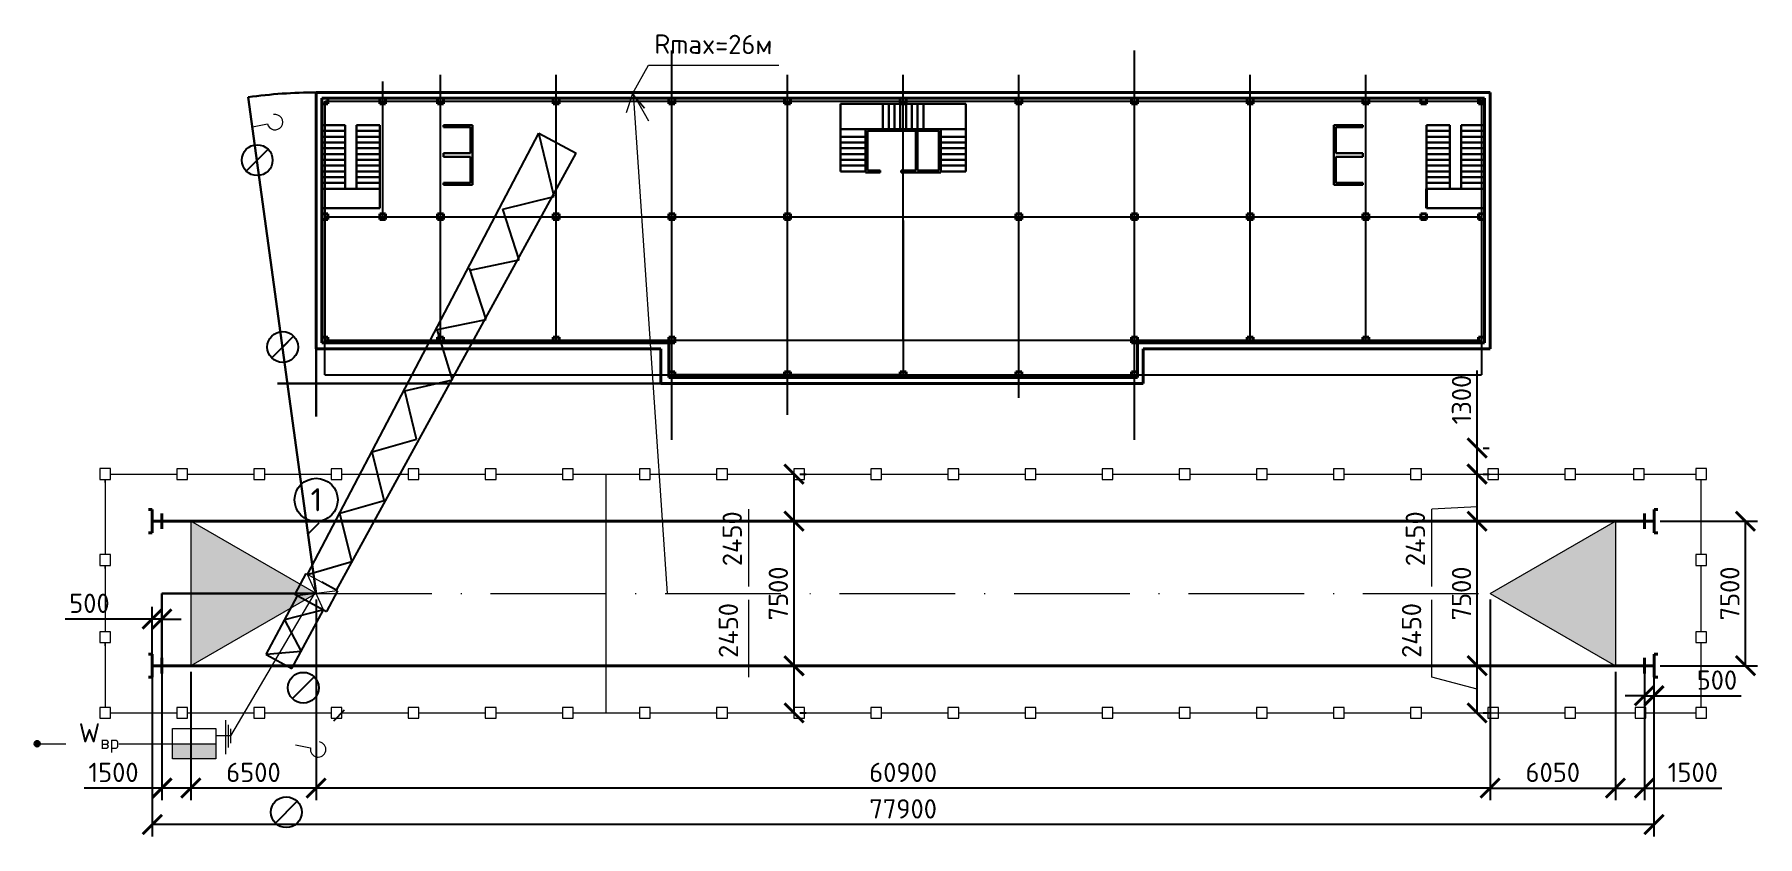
# Model space of a CAD drawing. Header units: millimetres. Extents: x -782 to 10910, y 3841 to 9763.
# Drawn here: x 6457.1 to 6635.9, y 9680 to 9763.3 of the extents above; entities that cross this region are included whole.
import ezdxf

# ---------------------------------------------------------------- set-up
doc = ezdxf.new("R2010")
doc.units = ezdxf.units.MM
doc.linetypes.add('ACAD_ISO10W100', pattern=[18, 12, -3, 0, -3])
doc.layers.add('1', color=7, linetype='Continuous')
doc.layers.add('тонкая', color=7, linetype='Continuous')
doc.layers.add('Оbводка', color=1, linetype='Continuous', lineweight=90)
doc.layers.add('Фасад толст', color=7, linetype='Continuous', lineweight=20)
doc.styles.add('2.5', font='isocpeur.ttf', dxfattribs={"height": 2})
doc.styles.add('Isocpeur', font='isocpeur.ttf')
doc.dimstyles.new('М500 стройгенп', dxfattribs={"dimtxt": 2, "dimasz": 2, "dimexe": 1.25, "dimexo": 0.625, "dimtad": 1, "dimlfac": 500, "dimtxsty": '2.5', "dimblk": 'ARCHTICK', "dimcen": 2.5, "dimadec": 0, "dimazin": 0, "dimtfac": 1, "dimtmove": 0, "dimatfit": 3, "dimfxl": 1, "dimarcsym": 0})

msp = doc.modelspace()

# ---------------------------------------------------------------- texts
at = {"layer": '1', "insert": (6521.426647, 9763.308194), "char_height": 2, "width": 335.51997649, "attachment_point": 1, "rotation": 359.70756521, "style": 'Isocpeur'}
msp.add_mtext('Rmax=26м', dxfattribs=at)
at = {"layer": '1', "width": 335.51997649, "attachment_point": 1, "style": 'Isocpeur'}
for s, insert, char_height in [('1', (6485.75432, 9716.199121), 2.399996), ('\\A1;W{\\H0.7x;\\S^ вр;}', (6461.699115, 9691.800749), 2), ('\\A1;W{\\H0.7x;\\S^ вр;}', (6461.699115, 9691.800749), 2)]:
    msp.add_mtext(s, dxfattribs=dict(at, insert=insert, char_height=char_height))

# ---------------------------------------------------------------- blocks, each defined once
blk = doc.blocks.new('_ArchTick')
at = {"color": 0, "linetype": 'ByBlock', "const_width": 0.15}
blk.add_lwpolyline([(-0.5, -0.5), (0.5, 0.5)], dxfattribs=at)
blk = doc.blocks.new('*D548')
at = {"color": 0, "lineweight": -2, "transparency": 16777216}
for p, q in [((6535.91, 9692.87), (6535.91, 9697.77)), ((6536.53, 9697.77), (6537.16, 9697.77)), ((6536.53, 9692.87), (6537.16, 9692.87))]:
    blk.add_line(p, q, dxfattribs=at)
at = {"layer": 'Defpoints', "color": 0, "lineweight": -3, "transparency": 16777216}
for p in [(6535.91, 9697.77), (6535.91, 9697.77), (6535.91, 9692.87)]:
    blk.add_point(p, dxfattribs=at)
at = {"color": 0, "lineweight": -2, "transparency": 16777216, "xscale": 2, "yscale": 2, "zscale": 2}
for p, rotation in [((6535.91, 9697.77), 90), ((6535.91, 9692.87), 270)]:
    blk.add_blockref('_ArchTick', p, dxfattribs=dict(at, rotation=rotation))
at = {"color": 0, "lineweight": 20, "transparency": 16777216, "insert": (6529.1, 9701.43), "char_height": 2, "attachment_point": 5, "rotation": 90, "style": '2.5'}
blk.add_mtext('2450', dxfattribs=at)
blk = doc.blocks.new('*D549')
at = {"color": 0, "lineweight": -2, "transparency": 16777216}
for p, q in [((6535.91, 9697.77), (6535.91, 9712.77)), ((6536.53, 9712.77), (6537.16, 9712.77)), ((6536.53, 9697.77), (6537.16, 9697.77))]:
    blk.add_line(p, q, dxfattribs=at)
at = {"layer": 'Defpoints', "color": 0, "lineweight": -3, "transparency": 16777216}
for p in [(6535.91, 9712.77), (6535.91, 9712.77), (6535.91, 9697.77)]:
    blk.add_point(p, dxfattribs=at)
at = {"color": 0, "lineweight": -2, "transparency": 16777216, "xscale": 2, "yscale": 2, "zscale": 2}
for p, rotation in [((6535.91, 9712.77), 90), ((6535.91, 9697.77), 270)]:
    blk.add_blockref('_ArchTick', p, dxfattribs=dict(at, rotation=rotation))
at = {"color": 0, "lineweight": 20, "transparency": 16777216, "insert": (6534.28, 9705.27), "char_height": 2, "attachment_point": 5, "rotation": 90, "style": '2.5'}
blk.add_mtext('7500', dxfattribs=at)
blk = doc.blocks.new('*D550')
at = {"color": 0, "lineweight": -2, "transparency": 16777216}
for p, q in [((6535.91, 9712.77), (6535.91, 9717.66)), ((6536.53, 9717.66), (6537.16, 9717.66)), ((6536.53, 9712.77), (6537.16, 9712.77))]:
    blk.add_line(p, q, dxfattribs=at)
at = {"layer": 'Defpoints', "color": 0, "lineweight": -3, "transparency": 16777216}
for p in [(6535.91, 9717.66), (6535.91, 9717.66), (6535.91, 9712.77)]:
    blk.add_point(p, dxfattribs=at)
at = {"color": 0, "lineweight": -2, "transparency": 16777216, "xscale": 2, "yscale": 2, "zscale": 2}
for p, rotation in [((6535.91, 9717.66), 90), ((6535.91, 9712.77), 270)]:
    blk.add_blockref('_ArchTick', p, dxfattribs=dict(at, rotation=rotation))
at = {"color": 0, "lineweight": 20, "transparency": 16777216, "insert": (6529.5, 9710.95), "char_height": 2, "attachment_point": 5, "rotation": 90, "style": '2.5'}
blk.add_mtext('2450', dxfattribs=at)
blk = doc.blocks.new('*D557')
at = {"color": 0, "lineweight": -2, "transparency": 16777216}
for p, q in [((6608.13, 9704.65), (6608.13, 9683.82)), ((6621.13, 9697.15), (6621.13, 9683.82)), ((6608.13, 9685.07), (6621.13, 9685.07))]:
    blk.add_line(p, q, dxfattribs=at)
at = {"layer": 'Defpoints', "color": 0, "lineweight": -3, "transparency": 16777216}
for p in [(6608.13, 9705.27), (6621.13, 9697.77), (6621.13, 9685.07)]:
    blk.add_point(p, dxfattribs=at)
at = {"color": 0, "lineweight": -2, "transparency": 16777216, "xscale": 2, "yscale": 2, "zscale": 2, "rotation": 180}
blk.add_blockref('_ArchTick', (6608.13, 9685.07), dxfattribs=at)
at = {"color": 0, "lineweight": -2, "transparency": 16777216, "xscale": 2, "yscale": 2, "zscale": 2}
blk.add_blockref('_ArchTick', (6621.13, 9685.07), dxfattribs=at)
at = {"color": 0, "lineweight": 20, "transparency": 16777216, "insert": (6614.63, 9686.7), "char_height": 2, "attachment_point": 5, "style": '2.5'}
blk.add_mtext('6050', dxfattribs=at)
blk = doc.blocks.new('*D558')
at = {"color": 0, "lineweight": -2, "transparency": 16777216}
for p, q in [((6624.13, 9697.15), (6624.13, 9683.82)), ((6621.13, 9694.51), (6621.13, 9683.82)), ((6621.13, 9685.07), (6624.13, 9685.07)), ((6624.13, 9685.07), (6632.18, 9685.07))]:
    blk.add_line(p, q, dxfattribs=at)
at = {"layer": 'Defpoints', "color": 0, "lineweight": -3, "transparency": 16777216}
for p in [(6624.13, 9697.77), (6621.13, 9695.14), (6624.13, 9685.07)]:
    blk.add_point(p, dxfattribs=at)
at = {"color": 0, "lineweight": -2, "transparency": 16777216, "xscale": 2, "yscale": 2, "zscale": 2, "rotation": 180}
blk.add_blockref('_ArchTick', (6621.13, 9685.07), dxfattribs=at)
at = {"color": 0, "lineweight": -2, "transparency": 16777216, "xscale": 2, "yscale": 2, "zscale": 2}
blk.add_blockref('_ArchTick', (6624.13, 9685.07), dxfattribs=at)
at = {"color": 0, "lineweight": 20, "transparency": 16777216, "insert": (6629.16, 9686.7), "char_height": 2, "attachment_point": 5, "style": '2.5'}
blk.add_mtext('1500', dxfattribs=at)
blk = doc.blocks.new('*D559')
at = {"color": 0, "lineweight": -2, "transparency": 16777216}
for p, q in [((6624.13, 9697.15), (6624.13, 9693.41)), ((6625.13, 9697.15), (6625.13, 9693.41)), ((6624.13, 9694.66), (6622.13, 9694.66)), ((6624.13, 9694.66), (6625.13, 9694.66)), ((6625.13, 9694.66), (6634.18, 9694.66))]:
    blk.add_line(p, q, dxfattribs=at)
at = {"layer": 'Defpoints', "color": 0, "lineweight": -3, "transparency": 16777216}
for p in [(6624.13, 9697.77), (6625.13, 9697.77), (6625.13, 9694.66)]:
    blk.add_point(p, dxfattribs=at)
at = {"color": 0, "lineweight": -2, "transparency": 16777216, "xscale": 2, "yscale": 2, "zscale": 2}
blk.add_blockref('_ArchTick', (6624.13, 9694.66), dxfattribs=at)
at = {"color": 0, "lineweight": -2, "transparency": 16777216, "xscale": 2, "yscale": 2, "zscale": 2, "rotation": 180}
blk.add_blockref('_ArchTick', (6625.13, 9694.66), dxfattribs=at)
at = {"color": 0, "lineweight": 20, "transparency": 16777216, "insert": (6631.66, 9696.28), "char_height": 2, "attachment_point": 5, "style": '2.5'}
blk.add_mtext('500', dxfattribs=at)
blk = doc.blocks.new('*D560')
at = {"color": 0, "lineweight": -2, "transparency": 16777216}
for p, q in [((6486.33, 9704.65), (6486.33, 9683.82)), ((6473.33, 9697.15), (6473.33, 9683.82)), ((6486.33, 9685.07), (6473.33, 9685.07))]:
    blk.add_line(p, q, dxfattribs=at)
at = {"layer": 'Defpoints', "color": 0, "lineweight": -3, "transparency": 16777216}
for p in [(6486.33, 9705.27), (6473.33, 9697.77), (6473.33, 9685.07)]:
    blk.add_point(p, dxfattribs=at)
at = {"color": 0, "lineweight": -2, "transparency": 16777216, "xscale": 2, "yscale": 2, "zscale": 2, "rotation": 180}
blk.add_blockref('_ArchTick', (6473.33, 9685.07), dxfattribs=at)
at = {"color": 0, "lineweight": -2, "transparency": 16777216, "xscale": 2, "yscale": 2, "zscale": 2}
blk.add_blockref('_ArchTick', (6486.33, 9685.07), dxfattribs=at)
at = {"color": 0, "lineweight": 25, "transparency": 16777216, "insert": (6479.83, 9686.7), "char_height": 2, "attachment_point": 5, "style": '2.5'}
blk.add_mtext('6500', dxfattribs=at)
blk = doc.blocks.new('*D561')
at = {"color": 0, "lineweight": -2, "transparency": 16777216}
for p, q in [((6470.33, 9697.15), (6470.33, 9683.82)), ((6473.33, 9697.15), (6473.33, 9683.82)), ((6470.33, 9685.07), (6462.28, 9685.07)), ((6473.33, 9685.07), (6470.33, 9685.07))]:
    blk.add_line(p, q, dxfattribs=at)
at = {"layer": 'Defpoints', "color": 0, "lineweight": -3, "transparency": 16777216}
for p in [(6470.33, 9697.77), (6473.33, 9697.77), (6470.33, 9685.07)]:
    blk.add_point(p, dxfattribs=at)
at = {"color": 0, "lineweight": -2, "transparency": 16777216, "xscale": 2, "yscale": 2, "zscale": 2, "rotation": 180}
blk.add_blockref('_ArchTick', (6470.33, 9685.07), dxfattribs=at)
at = {"color": 0, "lineweight": -2, "transparency": 16777216, "xscale": 2, "yscale": 2, "zscale": 2}
blk.add_blockref('_ArchTick', (6473.33, 9685.07), dxfattribs=at)
at = {"color": 0, "lineweight": 25, "transparency": 16777216, "insert": (6465.31, 9686.7), "char_height": 2, "attachment_point": 5, "style": '2.5'}
blk.add_mtext('1500', dxfattribs=at)
blk = doc.blocks.new('*D562')
at = {"color": 0, "lineweight": -2, "transparency": 16777216}
for p, q in [((6469.33, 9698.4), (6469.33, 9703.87)), ((6470.33, 9698.4), (6470.33, 9703.87)), ((6469.33, 9702.62), (6460.28, 9702.62)), ((6470.33, 9702.62), (6469.33, 9702.62)), ((6470.33, 9702.62), (6472.33, 9702.62))]:
    blk.add_line(p, q, dxfattribs=at)
at = {"layer": 'Defpoints', "color": 0, "lineweight": -3, "transparency": 16777216}
for p in [(6469.33, 9702.62), (6469.33, 9697.77), (6470.33, 9697.77)]:
    blk.add_point(p, dxfattribs=at)
at = {"color": 0, "lineweight": -2, "transparency": 16777216, "xscale": 2, "yscale": 2, "zscale": 2}
blk.add_blockref('_ArchTick', (6469.33, 9702.62), dxfattribs=at)
at = {"color": 0, "lineweight": -2, "transparency": 16777216, "xscale": 2, "yscale": 2, "zscale": 2, "rotation": 180}
blk.add_blockref('_ArchTick', (6470.33, 9702.62), dxfattribs=at)
at = {"color": 0, "lineweight": 25, "transparency": 16777216, "insert": (6462.81, 9704.25), "char_height": 2, "attachment_point": 5, "style": '2.5'}
blk.add_mtext('500', dxfattribs=at)
blk = doc.blocks.new('*D551')
at = {"color": 0, "lineweight": -2, "transparency": 16777216}
for p, q in [((6469.33, 9697.15), (6469.33, 9680.04)), ((6625.13, 9697.15), (6625.13, 9680.04)), ((6625.13, 9681.29), (6469.33, 9681.29))]:
    blk.add_line(p, q, dxfattribs=at)
at = {"layer": 'Defpoints', "color": 0, "lineweight": -3, "transparency": 16777216}
for p in [(6469.33, 9697.77), (6625.13, 9697.77), (6469.33, 9681.29)]:
    blk.add_point(p, dxfattribs=at)
at = {"color": 0, "lineweight": -2, "transparency": 16777216, "xscale": 2, "yscale": 2, "zscale": 2, "rotation": 180}
blk.add_blockref('_ArchTick', (6469.33, 9681.29), dxfattribs=at)
at = {"color": 0, "lineweight": -2, "transparency": 16777216, "xscale": 2, "yscale": 2, "zscale": 2}
blk.add_blockref('_ArchTick', (6625.13, 9681.29), dxfattribs=at)
at = {"color": 0, "lineweight": 25, "transparency": 16777216, "insert": (6547.23, 9682.91), "char_height": 2, "attachment_point": 5, "style": '2.5'}
blk.add_mtext('77900', dxfattribs=at)
blk = doc.blocks.new('*D563')
at = {"color": 0, "lineweight": -2, "transparency": 16777216}
for p, q in [((6625.76, 9712.77), (6635.87, 9712.77)), ((6634.62, 9697.77), (6634.62, 9712.77)), ((6625.76, 9697.77), (6635.87, 9697.77))]:
    blk.add_line(p, q, dxfattribs=at)
at = {"layer": 'Defpoints', "color": 0, "lineweight": -3, "transparency": 16777216}
for p in [(6625.13, 9712.77), (6634.62, 9712.77), (6625.13, 9697.77)]:
    blk.add_point(p, dxfattribs=at)
at = {"color": 0, "lineweight": -2, "transparency": 16777216, "xscale": 2, "yscale": 2, "zscale": 2}
for p, rotation in [((6634.62, 9712.77), 90), ((6634.62, 9697.77), 270)]:
    blk.add_blockref('_ArchTick', p, dxfattribs=dict(at, rotation=rotation))
at = {"color": 0, "lineweight": 25, "transparency": 16777216, "insert": (6633, 9705.27), "char_height": 2, "attachment_point": 5, "rotation": 90, "style": '2.5'}
blk.add_mtext('7500', dxfattribs=at)
blk = doc.blocks.new('*D552')
at = {"color": 0, "lineweight": -2, "transparency": 16777216}
for p, q in [((6606.78, 9692.87), (6606.78, 9697.77)), ((6607.41, 9697.77), (6608.03, 9697.77)), ((6607.41, 9692.87), (6608.03, 9692.87))]:
    blk.add_line(p, q, dxfattribs=at)
at = {"layer": 'Defpoints', "color": 0, "lineweight": -3, "transparency": 16777216}
for p in [(6606.78, 9697.77), (6606.78, 9697.77), (6606.78, 9692.87)]:
    blk.add_point(p, dxfattribs=at)
at = {"color": 0, "lineweight": -2, "transparency": 16777216, "xscale": 2, "yscale": 2, "zscale": 2}
for p, rotation in [((6606.78, 9697.77), 90), ((6606.78, 9692.87), 270)]:
    blk.add_blockref('_ArchTick', p, dxfattribs=dict(at, rotation=rotation))
at = {"color": 0, "lineweight": 20, "transparency": 16777216, "insert": (6599.98, 9701.43), "char_height": 2, "attachment_point": 5, "rotation": 90, "style": '2.5'}
blk.add_mtext('2450', dxfattribs=at)
blk = doc.blocks.new('*D553')
at = {"color": 0, "lineweight": -2, "transparency": 16777216}
for p, q in [((6606.78, 9697.77), (6606.78, 9712.77)), ((6607.41, 9712.77), (6608.03, 9712.77)), ((6607.41, 9697.77), (6608.03, 9697.77))]:
    blk.add_line(p, q, dxfattribs=at)
at = {"layer": 'Defpoints', "color": 0, "lineweight": -3, "transparency": 16777216}
for p in [(6606.78, 9712.77), (6606.78, 9712.77), (6606.78, 9697.77)]:
    blk.add_point(p, dxfattribs=at)
at = {"color": 0, "lineweight": -2, "transparency": 16777216, "xscale": 2, "yscale": 2, "zscale": 2}
for p, rotation in [((6606.78, 9712.77), 90), ((6606.78, 9697.77), 270)]:
    blk.add_blockref('_ArchTick', p, dxfattribs=dict(at, rotation=rotation))
at = {"color": 0, "lineweight": 20, "transparency": 16777216, "insert": (6605.16, 9705.27), "char_height": 2, "attachment_point": 5, "rotation": 90, "style": '2.5'}
blk.add_mtext('7500', dxfattribs=at)
blk = doc.blocks.new('*D554')
at = {"color": 0, "lineweight": -2, "transparency": 16777216}
for p, q in [((6606.78, 9712.77), (6606.78, 9717.66)), ((6607.41, 9717.66), (6608.03, 9717.66)), ((6607.41, 9712.77), (6608.03, 9712.77))]:
    blk.add_line(p, q, dxfattribs=at)
at = {"layer": 'Defpoints', "color": 0, "lineweight": -3, "transparency": 16777216}
for p in [(6606.78, 9717.66), (6606.78, 9717.66), (6606.78, 9712.77)]:
    blk.add_point(p, dxfattribs=at)
at = {"color": 0, "lineweight": -2, "transparency": 16777216, "xscale": 2, "yscale": 2, "zscale": 2}
for p, rotation in [((6606.78, 9717.66), 90), ((6606.78, 9712.77), 270)]:
    blk.add_blockref('_ArchTick', p, dxfattribs=dict(at, rotation=rotation))
at = {"color": 0, "lineweight": 20, "transparency": 16777216, "insert": (6600.37, 9710.95), "char_height": 2, "attachment_point": 5, "rotation": 90, "style": '2.5'}
blk.add_mtext('2450', dxfattribs=at)
blk = doc.blocks.new('*D555')
at = {"color": 0, "lineweight": -2, "transparency": 16777216}
for p, q in [((6606.78, 9720.37), (6606.78, 9728.42)), ((6606.78, 9717.66), (6606.78, 9720.37)), ((6607.41, 9720.37), (6608.03, 9720.37)), ((6607.41, 9717.66), (6608.03, 9717.66))]:
    blk.add_line(p, q, dxfattribs=at)
at = {"layer": 'Defpoints', "color": 0, "lineweight": -3, "transparency": 16777216}
for p in [(6606.78, 9720.37), (6606.78, 9720.37), (6606.78, 9717.66)]:
    blk.add_point(p, dxfattribs=at)
at = {"color": 0, "lineweight": -2, "transparency": 16777216, "xscale": 2, "yscale": 2, "zscale": 2}
for p, rotation in [((6606.78, 9720.37), 90), ((6606.78, 9717.66), 270)]:
    blk.add_blockref('_ArchTick', p, dxfattribs=dict(at, rotation=rotation))
at = {"color": 0, "lineweight": 20, "transparency": 16777216, "insert": (6605.16, 9725.4), "char_height": 2, "attachment_point": 5, "rotation": 90, "style": '2.5'}
blk.add_mtext('1300', dxfattribs=at)
blk = doc.blocks.new('*D564')
at = {"color": 0, "lineweight": -2, "transparency": 16777216}
for p, q in [((6486.33, 9704.65), (6486.33, 9683.82)), ((6473.33, 9697.15), (6473.33, 9683.82)), ((6486.33, 9685.07), (6473.33, 9685.07))]:
    blk.add_line(p, q, dxfattribs=at)
at = {"layer": 'Defpoints', "color": 0, "lineweight": -3, "transparency": 16777216}
for p in [(6486.33, 9705.27), (6473.33, 9697.77), (6473.33, 9685.07)]:
    blk.add_point(p, dxfattribs=at)
at = {"color": 0, "lineweight": -2, "transparency": 16777216, "xscale": 2, "yscale": 2, "zscale": 2, "rotation": 180}
blk.add_blockref('_ArchTick', (6473.33, 9685.07), dxfattribs=at)
at = {"color": 0, "lineweight": -2, "transparency": 16777216, "xscale": 2, "yscale": 2, "zscale": 2}
blk.add_blockref('_ArchTick', (6486.33, 9685.07), dxfattribs=at)
at = {"color": 0, "lineweight": 25, "transparency": 16777216, "insert": (6479.83, 9686.7), "char_height": 2, "attachment_point": 5, "style": '2.5'}
blk.add_mtext('6500', dxfattribs=at)
blk = doc.blocks.new('*D565')
at = {"color": 0, "lineweight": -2, "transparency": 16777216}
for p, q in [((6470.33, 9697.15), (6470.33, 9683.82)), ((6473.33, 9697.15), (6473.33, 9683.82)), ((6470.33, 9685.07), (6462.28, 9685.07)), ((6473.33, 9685.07), (6470.33, 9685.07))]:
    blk.add_line(p, q, dxfattribs=at)
at = {"layer": 'Defpoints', "color": 0, "lineweight": -3, "transparency": 16777216}
for p in [(6470.33, 9697.77), (6473.33, 9697.77), (6470.33, 9685.07)]:
    blk.add_point(p, dxfattribs=at)
at = {"color": 0, "lineweight": -2, "transparency": 16777216, "xscale": 2, "yscale": 2, "zscale": 2, "rotation": 180}
blk.add_blockref('_ArchTick', (6470.33, 9685.07), dxfattribs=at)
at = {"color": 0, "lineweight": -2, "transparency": 16777216, "xscale": 2, "yscale": 2, "zscale": 2}
blk.add_blockref('_ArchTick', (6473.33, 9685.07), dxfattribs=at)
at = {"color": 0, "lineweight": 25, "transparency": 16777216, "insert": (6465.31, 9686.7), "char_height": 2, "attachment_point": 5, "style": '2.5'}
blk.add_mtext('1500', dxfattribs=at)
blk = doc.blocks.new('*D566')
at = {"color": 0, "lineweight": -2, "transparency": 16777216}
for p, q in [((6469.33, 9698.4), (6469.33, 9703.87)), ((6470.33, 9698.4), (6470.33, 9703.87)), ((6469.33, 9702.62), (6460.28, 9702.62)), ((6470.33, 9702.62), (6469.33, 9702.62)), ((6470.33, 9702.62), (6472.33, 9702.62))]:
    blk.add_line(p, q, dxfattribs=at)
at = {"layer": 'Defpoints', "color": 0, "lineweight": -3, "transparency": 16777216}
for p in [(6469.33, 9702.62), (6469.33, 9697.77), (6470.33, 9697.77)]:
    blk.add_point(p, dxfattribs=at)
at = {"color": 0, "lineweight": -2, "transparency": 16777216, "xscale": 2, "yscale": 2, "zscale": 2}
blk.add_blockref('_ArchTick', (6469.33, 9702.62), dxfattribs=at)
at = {"color": 0, "lineweight": -2, "transparency": 16777216, "xscale": 2, "yscale": 2, "zscale": 2, "rotation": 180}
blk.add_blockref('_ArchTick', (6470.33, 9702.62), dxfattribs=at)
at = {"color": 0, "lineweight": 25, "transparency": 16777216, "insert": (6462.81, 9704.25), "char_height": 2, "attachment_point": 5, "style": '2.5'}
blk.add_mtext('500', dxfattribs=at)
blk = doc.blocks.new('*D556')
at = {"color": 0, "lineweight": -2, "transparency": 16777216}
for p, q in [((6486.33, 9704.65), (6486.33, 9683.82)), ((6608.13, 9704.65), (6608.13, 9683.82)), ((6608.13, 9685.07), (6486.33, 9685.07))]:
    blk.add_line(p, q, dxfattribs=at)
at = {"layer": 'Defpoints', "color": 0, "lineweight": -3, "transparency": 16777216}
for p in [(6486.33, 9705.27), (6608.13, 9705.27), (6486.33, 9685.07)]:
    blk.add_point(p, dxfattribs=at)
at = {"color": 0, "lineweight": -2, "transparency": 16777216, "xscale": 2, "yscale": 2, "zscale": 2, "rotation": 180}
blk.add_blockref('_ArchTick', (6486.33, 9685.07), dxfattribs=at)
at = {"color": 0, "lineweight": -2, "transparency": 16777216, "xscale": 2, "yscale": 2, "zscale": 2}
blk.add_blockref('_ArchTick', (6608.13, 9685.07), dxfattribs=at)
at = {"color": 0, "lineweight": 25, "transparency": 16777216, "insert": (6547.23, 9686.7), "char_height": 2, "attachment_point": 5, "style": '2.5'}
blk.add_mtext('60900', dxfattribs=at)

# ---------------------------------------------------------------- dimensions: what is measured, and where the dimension line sits
at = {"lineweight": 20}
dim = msp.add_linear_dim(base=(6606.784421, 9720.372991), p1=(6606.784421, 9717.660935), p2=(6606.784421, 9720.372991), angle=90, text='1300', dimstyle='М500 стройгенп', dxfattribs=at)
dim.commit()
dim.dimension.update_dxf_attribs({"geometry": '*D555', "text_midpoint": (6605.159421, 9725.397991)})
for base, p1, p2, picture, middle in [((6535.905564, 9717.660935), (6535.905564, 9712.772991), (6535.905564, 9717.660935), '*D550', (6529.495042, 9710.951325)), ((6606.784421, 9717.660935), (6606.784421, 9712.772991), (6606.784421, 9717.660935), '*D554', (6600.373899, 9710.951325))]:
    dim = msp.add_linear_dim(base=base, p1=p1, p2=p2, angle=90, text='2450', dimstyle='М500 стройгенп', override={"dimtmove": 2}, dxfattribs=at)
    dim.commit()
    dim.dimension.update_dxf_attribs({"geometry": picture, "text_midpoint": middle, "dimtype": 160})
for base, p1, p2, picture, middle in [((6535.905564, 9712.772991), (6535.905564, 9697.772991), (6535.905564, 9712.772991), '*D549', (6534.280564, 9705.272991)), ((6606.784421, 9712.772991), (6606.784421, 9697.772991), (6606.784421, 9712.772991), '*D553', (6605.159421, 9705.272991))]:
    dim = msp.add_linear_dim(base=base, p1=p1, p2=p2, angle=90, dimstyle='М500 стройгенп', dxfattribs=at)
    dim.commit()
    dim.dimension.update_dxf_attribs({"geometry": picture, "text_midpoint": middle})
at = {"lineweight": 25}
dim = msp.add_linear_dim(base=(6634.622491, 9712.772991), p1=(6625.134627, 9697.772991), p2=(6625.134627, 9712.772991), angle=90, dimstyle='М500 стройгенп', dxfattribs=at)
dim.commit()
dim.dimension.update_dxf_attribs({"geometry": '*D563', "text_midpoint": (6632.997491, 9705.272991)})
for base, p1, p2, picture, middle in [((6469.334627, 9702.621599), (6470.334625, 9697.772991), (6469.334627, 9697.772991), '*D562', (6462.809627, 9704.246599)), ((6469.334627, 9702.621599), (6470.334625, 9697.772991), (6469.334627, 9697.772991), '*D566', (6462.809627, 9704.246599)), ((6473.334625, 9685.072617), (6486.334627, 9705.272991), (6473.334625, 9697.772991), '*D560', (6479.834626, 9686.697617)), ((6473.334625, 9685.072617), (6486.334627, 9705.272991), (6473.334625, 9697.772991), '*D564', (6479.834626, 9686.697617)), ((6470.334625, 9685.072617), (6473.334625, 9697.772991), (6470.334625, 9697.772991), '*D561', (6465.309625, 9686.697617)), ((6470.334625, 9685.072617), (6473.334625, 9697.772991), (6470.334625, 9697.772991), '*D565', (6465.309625, 9686.697617))]:
    dim = msp.add_linear_dim(base=base, p1=p1, p2=p2, dimstyle='М500 стройгенп', dxfattribs=at)
    dim.commit()
    dim.dimension.update_dxf_attribs({"geometry": picture, "text_midpoint": middle})
for base, p1, p2, picture, middle in [((6486.334627, 9685.072617), (6608.134627, 9705.272991), (6486.334627, 9705.272991), '*D556', (6547.234627, 9685.072617)), ((6469.334627, 9681.288182), (6625.134627, 9697.772991), (6469.334627, 9697.772991), '*D551', (6547.234627, 9681.288182))]:
    dim = msp.add_linear_dim(base=base, p1=p1, p2=p2, dimstyle='М500 стройгенп', dxfattribs=at)
    dim.commit()
    dim.dimension.update_dxf_attribs({"geometry": picture, "text_midpoint": middle, "dimtype": 160})
at = {"lineweight": 20}
dim = msp.add_linear_dim(base=(6621.134629, 9685.072617), p1=(6608.134627, 9705.272991), p2=(6621.134629, 9697.772991), text='6050', dimstyle='М500 стройгенп', dxfattribs=at)
dim.commit()
dim.dimension.update_dxf_attribs({"geometry": '*D557', "text_midpoint": (6614.634628, 9686.697617)})
for base, p1, p2, picture, middle in [((6535.905564, 9697.772991), (6535.905564, 9692.872991), (6535.905564, 9697.772991), '*D548', (6529.101044, 9701.426931)), ((6606.784421, 9697.772991), (6606.784421, 9692.872991), (6606.784421, 9697.772991), '*D552', (6599.979901, 9701.426931))]:
    dim = msp.add_linear_dim(base=base, p1=p1, p2=p2, angle=90, dimstyle='М500 стройгенп', override={"dimtmove": 2}, dxfattribs=at)
    dim.commit()
    dim.dimension.update_dxf_attribs({"geometry": picture, "text_midpoint": middle, "dimtype": 160})
for base, p1, p2, picture, middle in [((6624.134629, 9685.072617), (6621.134629, 9695.139599), (6624.134629, 9697.772991), '*D558', (6629.159629, 9686.697617)), ((6625.134627, 9694.659146), (6624.134629, 9697.772991), (6625.134627, 9697.772991), '*D559', (6631.659627, 9696.284146))]:
    dim = msp.add_linear_dim(base=base, p1=p1, p2=p2, dimstyle='М500 стройгенп', dxfattribs=at)
    dim.commit()
    dim.dimension.update_dxf_attribs({"geometry": picture, "text_midpoint": middle})

# ---------------------------------------------------------------- hatches: boundary and pattern name
at = {"lineweight": 30}
h = msp.add_hatch(color=256, dxfattribs=at)
h.dxf.hatch_style = 1
h.paths.add_polyline_path([(6473.334622, 9697.772996), (6486.334624, 9705.272996), (6473.334622, 9712.772996)])
h = msp.add_hatch(color=256, dxfattribs=at)
h.dxf.hatch_style = 1
h.paths.add_polyline_path([(6621.134634, 9712.772996), (6608.134632, 9705.272996), (6621.134634, 9697.772996)])
at = {"lineweight": 25}
h = msp.add_hatch(color=1, dxfattribs=at)
h.paths.add_polyline_path([(6457.387025, 9689.954162, 0.4142135624), (6457.107994, 9689.675131, 0.4142135624), (6457.387025, 9689.396101)])
h.paths.add_polyline_path([(6457.387025, 9689.954162), (6457.387025, 9689.396101, 0.4142135624), (6457.666055, 9689.675131, 0.4142135624)])
h = msp.add_hatch(color=1, dxfattribs=at)
h.paths.add_polyline_path([(6457.387025, 9689.954162, 0.4142135624), (6457.107994, 9689.675131, 0.4142135624), (6457.387025, 9689.396101)])
h.paths.add_polyline_path([(6457.387025, 9689.954162), (6457.387025, 9689.396101, 0.4142135624), (6457.666055, 9689.675131, 0.4142135624)])
at = {"layer": 'Фасад толст', "lineweight": 15}
msp.add_hatch(color=1, dxfattribs=at).paths.add_polyline_path([(6475.917031, 9689.675131), (6471.433534, 9689.675131), (6471.433534, 9688.105395), (6475.917031, 9688.105395)])
msp.add_hatch(color=1, dxfattribs=at).paths.add_polyline_path([(6475.917031, 9689.675131), (6471.433534, 9689.675131), (6471.433534, 9688.105395), (6475.917031, 9688.105395)])

# ---------------------------------------------------------------- linework, layer by layer
at = {"lineweight": 25}
for p, q in [((6523.234627, 9721.215721), (6523.234627, 9761.648676)), ((6571.234627, 9721.215721), (6571.234627, 9761.648676)), ((6499.234627, 9731.579267), (6499.234627, 9759.105795)), ((6511.234627, 9731.579267), (6511.234627, 9759.105795)), ((6535.234627, 9723.827442), (6535.234627, 9759.105795)), ((6547.234627, 9731.579267), (6547.234627, 9759.105795)), ((6559.234627, 9725.568066), (6559.234627, 9759.105795)), ((6583.234627, 9731.579267), (6583.234627, 9759.105795)), ((6595.234627, 9731.579267), (6595.234627, 9759.105795)), ((6493.234627, 9744.379267), (6493.234627, 9758.409889)), ((6487.234627, 9727.979267), (6487.234627, 9756.379267)), ((6487.234627, 9756.379267), (6607.234627, 9756.379267)), ((6487.234627, 9756.379267), (6487.234627, 9731.579267)), ((6487.234627, 9756.379267), (6487.234627, 9744.379267)), ((6606.934627, 9756.079267), (6607.534627, 9756.679267)), ((6606.934627, 9756.679267), (6607.534627, 9756.079267)), ((6607.234627, 9756.379267), (6607.234627, 9727.979267)), ((6481.349982, 9751.379875), (6479.087244, 9749.117137)), ((6480.218613, 9750.248506), (6481.349982, 9751.379875)), ((6487.234627, 9746.678682), (6487.234627, 9747.278682)), ((6487.234627, 9744.379267), (6607.234627, 9744.379267)), ((6487.234627, 9744.379267), (6493.234627, 9744.379267)), ((6547.234627, 9743.979267), (6547.234627, 9727.979267)), ((6483.994955, 9731.984772), (6481.732217, 9729.722034)), ((6483.994955, 9731.984772), (6481.732217, 9729.722034)), ((6482.863586, 9730.853403), (6483.994955, 9731.984772)), ((6482.863586, 9730.853403), (6483.994955, 9731.984772)), ((6487.234627, 9731.579267), (6607.234627, 9731.579267)), ((6487.234627, 9731.579267), (6499.234627, 9731.579267)), ((6487.234627, 9727.979267), (6607.234627, 9727.979267)), ((6547.234627, 9727.979267), (6523.234627, 9727.979267)), ((6523.234627, 9727.979267), (6571.234627, 9727.979267)), ((6485.508558, 9711.4583), (6486.639927, 9712.589669)), ((6486.127857, 9696.616102), (6483.865119, 9694.353364)), ((6486.127857, 9696.616102), (6483.865119, 9694.353364)), ((6484.996488, 9695.484733), (6486.127857, 9696.616102)), ((6484.996488, 9695.484733), (6486.127857, 9696.616102)), ((6488.153531, 9692.063197), (6489.2849, 9693.194566)), ((6488.153531, 9692.063197), (6489.2849, 9693.194566)), ((6484.361528, 9683.695715), (6482.09879, 9681.432977)), ((6483.230159, 9682.564346), (6484.361528, 9683.695715))]:
    msp.add_line(p, q, dxfattribs=at)
at = {"lineweight": 13}
for p, q in [((6519.20279, 9757.217918), (6520.810965, 9760.094044)), ((6520.810965, 9760.094044), (6534.322867, 9760.094044)), ((6519.20279, 9757.217918), (6520.810965, 9754.341792)), ((6479.712124, 9753.715456), (6481.280062, 9754.034141)), ((6464.994626, 9718.23299), (6463.874628, 9718.23299)), ((6463.874628, 9718.23299), (6463.874628, 9717.112992)), ((6464.994626, 9717.112992), (6464.994626, 9718.23299)), ((6472.994613, 9718.220934), (6471.874615, 9718.220934)), ((6471.874615, 9718.220934), (6471.874615, 9717.100936)), ((6472.994613, 9717.100936), (6472.994613, 9718.220934)), ((6480.994599, 9718.220934), (6479.874601, 9718.220934)), ((6479.874601, 9718.220934), (6479.874601, 9717.100936)), ((6480.994599, 9717.100936), (6480.994599, 9718.220934)), ((6488.994586, 9718.220934), (6487.874588, 9718.220934)), ((6487.874588, 9718.220934), (6487.874588, 9717.100936)), ((6488.994586, 9717.100936), (6488.994586, 9718.220934)), ((6496.994573, 9718.220934), (6495.874575, 9718.220934)), ((6495.874575, 9718.220934), (6495.874575, 9717.100936)), ((6496.994573, 9717.100936), (6496.994573, 9718.220934)), ((6504.994559, 9718.220934), (6503.874561, 9718.220934)), ((6503.874561, 9718.220934), (6503.874561, 9717.100936)), ((6504.994559, 9717.100936), (6504.994559, 9718.220934)), ((6512.994546, 9718.220934), (6511.874548, 9718.220934)), ((6511.874548, 9718.220934), (6511.874548, 9717.100936)), ((6512.994546, 9717.100936), (6512.994546, 9718.220934)), ((6520.994533, 9718.220934), (6519.874535, 9718.220934)), ((6519.874535, 9718.220934), (6519.874535, 9717.100936)), ((6520.994533, 9717.100936), (6520.994533, 9718.220934)), ((6528.994519, 9718.220934), (6527.874521, 9718.220934)), ((6527.874521, 9718.220934), (6527.874521, 9717.100936)), ((6528.994519, 9717.100936), (6528.994519, 9718.220934)), ((6536.994506, 9718.220934), (6535.874508, 9718.220934)), ((6535.874508, 9718.220934), (6535.874508, 9717.100936)), ((6536.994506, 9717.100936), (6536.994506, 9718.220934)), ((6544.994493, 9718.220934), (6543.874495, 9718.220934)), ((6543.874495, 9718.220934), (6543.874495, 9717.100936)), ((6544.994493, 9717.100936), (6544.994493, 9718.220934)), ((6552.994479, 9718.220934), (6551.874481, 9718.220934)), ((6551.874481, 9718.220934), (6551.874481, 9717.100936)), ((6552.994479, 9717.100936), (6552.994479, 9718.220934)), ((6560.994466, 9718.220934), (6559.874468, 9718.220934)), ((6559.874468, 9718.220934), (6559.874468, 9717.100936)), ((6560.994466, 9717.100936), (6560.994466, 9718.220934)), ((6568.994453, 9718.220934), (6567.874455, 9718.220934)), ((6567.874455, 9718.220934), (6567.874455, 9717.100936)), ((6568.994453, 9717.100936), (6568.994453, 9718.220934)), ((6576.994439, 9718.220934), (6575.874441, 9718.220934)), ((6575.874441, 9718.220934), (6575.874441, 9717.100936)), ((6576.994439, 9717.100936), (6576.994439, 9718.220934)), ((6584.994426, 9718.220934), (6583.874428, 9718.220934)), ((6583.874428, 9718.220934), (6583.874428, 9717.100936)), ((6584.994426, 9717.100936), (6584.994426, 9718.220934)), ((6592.994413, 9718.220934), (6591.874415, 9718.220934)), ((6591.874415, 9718.220934), (6591.874415, 9717.100936)), ((6592.994413, 9717.100936), (6592.994413, 9718.220934)), ((6600.994399, 9718.220934), (6599.874401, 9718.220934)), ((6599.874401, 9718.220934), (6599.874401, 9717.100936)), ((6600.994399, 9717.100936), (6600.994399, 9718.220934)), ((6608.994386, 9718.220934), (6607.874388, 9718.220934)), ((6607.874388, 9718.220934), (6607.874388, 9717.100936)), ((6608.994386, 9717.100936), (6608.994386, 9718.220934)), ((6616.994373, 9718.220934), (6615.874375, 9718.220934)), ((6615.874375, 9718.220934), (6615.874375, 9717.100936)), ((6616.994373, 9717.100936), (6616.994373, 9718.220934)), ((6624.117972, 9718.220934), (6622.997974, 9718.220934)), ((6622.997974, 9718.220934), (6622.997974, 9717.100936)), ((6624.117972, 9717.100936), (6624.117972, 9718.220934)), ((6630.58257, 9718.23299), (6629.462572, 9718.23299)), ((6629.462572, 9718.23299), (6629.462572, 9717.112992)), ((6630.58257, 9717.112992), (6630.58257, 9718.23299)), ((6463.874628, 9717.112992), (6464.994626, 9717.112992)), ((6464.434627, 9716.78957), (6464.434627, 9717.112992)), ((6471.874615, 9717.100936), (6472.994613, 9717.100936)), ((6479.874601, 9717.100936), (6480.994599, 9717.100936)), ((6487.874588, 9717.100936), (6488.994586, 9717.100936)), ((6495.874575, 9717.100936), (6496.994573, 9717.100936)), ((6503.874561, 9717.100936), (6504.994559, 9717.100936)), ((6511.874548, 9717.100936), (6512.994546, 9717.100936)), ((6519.874535, 9717.100936), (6520.994533, 9717.100936)), ((6527.874521, 9717.100936), (6528.994519, 9717.100936)), ((6535.874508, 9717.100936), (6536.994506, 9717.100936)), ((6543.874495, 9717.100936), (6544.994493, 9717.100936)), ((6551.874481, 9717.100936), (6552.994479, 9717.100936)), ((6559.874468, 9717.100936), (6560.994466, 9717.100936)), ((6567.874455, 9717.100936), (6568.994453, 9717.100936)), ((6575.874441, 9717.100936), (6576.994439, 9717.100936)), ((6583.874428, 9717.100936), (6584.994426, 9717.100936)), ((6591.874415, 9717.100936), (6592.994413, 9717.100936)), ((6599.874401, 9717.100936), (6600.994399, 9717.100936)), ((6607.874388, 9717.100936), (6608.994386, 9717.100936)), ((6615.874375, 9717.100936), (6616.994373, 9717.100936)), ((6622.997974, 9717.100936), (6624.117972, 9717.100936)), ((6629.462572, 9717.112992), (6630.58257, 9717.112992)), ((6464.994626, 9709.303895), (6463.874628, 9709.303895)), ((6463.874628, 9709.303895), (6463.874628, 9708.183897)), ((6464.994626, 9708.183897), (6464.994626, 9709.303895)), ((6630.58257, 9709.303895), (6629.462572, 9709.303895)), ((6629.462572, 9709.303895), (6629.462572, 9708.183897)), ((6630.58257, 9708.183897), (6630.58257, 9709.303895)), ((6463.874628, 9708.183897), (6464.994626, 9708.183897)), ((6464.434627, 9707.860475), (6464.434627, 9708.183897)), ((6629.462572, 9708.183897), (6630.58257, 9708.183897)), ((6630.022571, 9707.860475), (6630.022571, 9708.183897)), ((6464.994626, 9701.287587), (6463.874628, 9701.287587)), ((6463.874628, 9701.287587), (6463.874628, 9700.167589)), ((6464.994626, 9701.287587), (6463.874628, 9701.287587)), ((6463.874628, 9701.287587), (6463.874628, 9700.167589)), ((6463.874628, 9700.167589), (6464.994626, 9700.167589)), ((6463.874628, 9700.167589), (6464.994626, 9700.167589)), ((6464.434627, 9699.844167), (6464.434627, 9700.167589)), ((6464.434627, 9699.844167), (6464.434627, 9700.167589)), ((6464.994626, 9700.167589), (6464.994626, 9701.287587)), ((6464.994626, 9700.167589), (6464.994626, 9701.287587)), ((6630.58257, 9701.287587), (6629.462572, 9701.287587)), ((6629.462572, 9701.287587), (6629.462572, 9700.167589)), ((6629.462572, 9700.167589), (6630.58257, 9700.167589)), ((6630.022571, 9699.844167), (6630.022571, 9700.167589)), ((6630.58257, 9700.167589), (6630.58257, 9701.287587)), ((6464.994626, 9693.43299), (6463.874628, 9693.43299)), ((6463.874628, 9693.43299), (6463.874628, 9692.312992)), ((6464.994626, 9693.43299), (6463.874628, 9693.43299)), ((6463.874628, 9693.43299), (6463.874628, 9692.312992)), ((6464.994626, 9692.312992), (6464.994626, 9693.43299)), ((6464.994626, 9692.312992), (6464.994626, 9693.43299)), ((6471.874615, 9693.43299), (6471.874615, 9692.312992)), ((6471.874615, 9693.43299), (6471.874615, 9692.312992)), ((6472.994613, 9692.312992), (6472.994613, 9693.43299)), ((6472.994613, 9692.312992), (6472.994613, 9693.43299)), ((6480.994599, 9693.43299), (6479.874601, 9693.43299)), ((6479.874601, 9693.43299), (6479.874601, 9692.312992)), ((6480.994599, 9693.43299), (6479.874601, 9693.43299)), ((6479.874601, 9693.43299), (6479.874601, 9692.312992)), ((6480.994599, 9692.312992), (6480.994599, 9693.43299)), ((6480.994599, 9692.312992), (6480.994599, 9693.43299)), ((6488.994586, 9693.43299), (6487.874588, 9693.43299)), ((6487.874588, 9693.43299), (6487.874588, 9692.312992)), ((6488.994586, 9693.43299), (6487.874588, 9693.43299)), ((6487.874588, 9693.43299), (6487.874588, 9692.312992)), ((6488.994586, 9692.312992), (6488.994586, 9693.43299)), ((6488.994586, 9692.312992), (6488.994586, 9693.43299)), ((6496.994573, 9693.43299), (6495.874575, 9693.43299)), ((6495.874575, 9693.43299), (6495.874575, 9692.312992)), ((6496.994573, 9692.312992), (6496.994573, 9693.43299)), ((6504.994559, 9693.43299), (6503.874561, 9693.43299)), ((6503.874561, 9693.43299), (6503.874561, 9692.312992)), ((6504.994559, 9692.312992), (6504.994559, 9693.43299)), ((6512.994546, 9693.43299), (6511.874548, 9693.43299)), ((6511.874548, 9693.43299), (6511.874548, 9692.312992)), ((6512.994546, 9692.312992), (6512.994546, 9693.43299)), ((6520.994533, 9693.43299), (6519.874535, 9693.43299)), ((6519.874535, 9693.43299), (6519.874535, 9692.312992)), ((6520.994533, 9692.312992), (6520.994533, 9693.43299)), ((6528.994519, 9693.43299), (6527.874521, 9693.43299)), ((6527.874521, 9693.43299), (6527.874521, 9692.312992)), ((6528.994519, 9692.312992), (6528.994519, 9693.43299)), ((6536.994506, 9693.43299), (6535.874508, 9693.43299)), ((6535.874508, 9693.43299), (6535.874508, 9692.312992)), ((6536.994506, 9692.312992), (6536.994506, 9693.43299)), ((6544.994493, 9693.43299), (6543.874495, 9693.43299)), ((6543.874495, 9693.43299), (6543.874495, 9692.312992)), ((6544.994493, 9692.312992), (6544.994493, 9693.43299)), ((6552.994479, 9693.43299), (6551.874481, 9693.43299)), ((6551.874481, 9693.43299), (6551.874481, 9692.312992)), ((6552.994479, 9692.312992), (6552.994479, 9693.43299)), ((6560.994466, 9693.43299), (6559.874468, 9693.43299)), ((6559.874468, 9693.43299), (6559.874468, 9692.312992)), ((6560.994466, 9692.312992), (6560.994466, 9693.43299)), ((6568.994453, 9693.43299), (6567.874455, 9693.43299)), ((6567.874455, 9693.43299), (6567.874455, 9692.312992)), ((6568.994453, 9692.312992), (6568.994453, 9693.43299)), ((6576.994439, 9693.43299), (6575.874441, 9693.43299)), ((6575.874441, 9693.43299), (6575.874441, 9692.312992)), ((6576.994439, 9692.312992), (6576.994439, 9693.43299)), ((6584.994426, 9693.43299), (6583.874428, 9693.43299)), ((6583.874428, 9693.43299), (6583.874428, 9692.312992)), ((6584.994426, 9692.312992), (6584.994426, 9693.43299)), ((6592.994413, 9693.43299), (6591.874415, 9693.43299)), ((6591.874415, 9693.43299), (6591.874415, 9692.312992)), ((6592.994413, 9692.312992), (6592.994413, 9693.43299)), ((6600.994399, 9693.43299), (6599.874401, 9693.43299)), ((6599.874401, 9693.43299), (6599.874401, 9692.312992)), ((6600.994399, 9693.43299), (6599.874401, 9693.43299)), ((6599.874401, 9693.43299), (6599.874401, 9692.312992)), ((6600.994399, 9692.312992), (6600.994399, 9693.43299)), ((6600.994399, 9692.312992), (6600.994399, 9693.43299)), ((6608.994386, 9693.43299), (6607.874388, 9693.43299)), ((6607.874388, 9693.43299), (6607.874388, 9692.312992)), ((6608.994386, 9693.43299), (6607.874388, 9693.43299)), ((6607.874388, 9693.43299), (6607.874388, 9692.312992)), ((6608.994386, 9692.312992), (6608.994386, 9693.43299)), ((6608.994386, 9692.312992), (6608.994386, 9693.43299)), ((6616.994373, 9693.43299), (6615.874375, 9693.43299)), ((6615.874375, 9693.43299), (6615.874375, 9692.312992)), ((6616.994373, 9692.312992), (6616.994373, 9693.43299)), ((6624.298796, 9693.43299), (6623.178798, 9693.43299)), ((6623.178798, 9693.43299), (6623.178798, 9692.312992)), ((6624.298796, 9692.312992), (6624.298796, 9693.43299)), ((6630.58257, 9693.43299), (6629.462572, 9693.43299)), ((6629.462572, 9693.43299), (6629.462572, 9692.312992)), ((6630.58257, 9692.312992), (6630.58257, 9693.43299)), ((6463.874628, 9692.312992), (6464.994626, 9692.312992)), ((6463.874628, 9692.312992), (6464.994626, 9692.312992)), ((6471.874615, 9692.312992), (6472.994613, 9692.312992)), ((6471.874615, 9692.312992), (6472.994613, 9692.312992)), ((6479.874601, 9692.312992), (6480.994599, 9692.312992)), ((6479.874601, 9692.312992), (6480.994599, 9692.312992)), ((6487.874588, 9692.312992), (6488.994586, 9692.312992)), ((6487.874588, 9692.312992), (6488.994586, 9692.312992)), ((6495.874575, 9692.312992), (6496.994573, 9692.312992)), ((6503.874561, 9692.312992), (6504.994559, 9692.312992)), ((6511.874548, 9692.312992), (6512.994546, 9692.312992)), ((6519.874535, 9692.312992), (6520.994533, 9692.312992)), ((6527.874521, 9692.312992), (6528.994519, 9692.312992)), ((6535.874508, 9692.312992), (6536.994506, 9692.312992)), ((6543.874495, 9692.312992), (6544.994493, 9692.312992)), ((6551.874481, 9692.312992), (6552.994479, 9692.312992)), ((6559.874468, 9692.312992), (6560.994466, 9692.312992)), ((6567.874455, 9692.312992), (6568.994453, 9692.312992)), ((6575.874441, 9692.312992), (6576.994439, 9692.312992)), ((6583.874428, 9692.312992), (6584.994426, 9692.312992)), ((6591.874415, 9692.312992), (6592.994413, 9692.312992)), ((6599.874401, 9692.312992), (6600.994399, 9692.312992)), ((6599.874401, 9692.312992), (6600.994399, 9692.312992)), ((6607.874388, 9692.312992), (6608.994386, 9692.312992)), ((6607.874388, 9692.312992), (6608.994386, 9692.312992)), ((6615.874375, 9692.312992), (6616.994373, 9692.312992)), ((6623.178798, 9692.312992), (6624.298796, 9692.312992)), ((6629.462572, 9692.312992), (6630.58257, 9692.312992)), ((6484.184668, 9689.546414), (6485.754268, 9689.236016))]:
    msp.add_line(p, q, dxfattribs=at)
at = {"lineweight": 40}
for p, q in [((6608.134627, 9757.279267), (6486.334627, 9757.279267)), ((6486.334627, 9757.279267), (6486.334627, 9730.679267)), ((6608.134627, 9730.679267), (6608.134627, 9757.279267)), ((6487.534627, 9756.679267), (6486.934627, 9756.679267)), ((6486.934627, 9756.679267), (6486.934627, 9756.079267)), ((6486.934627, 9756.679267), (6486.934627, 9731.279267)), ((6607.534627, 9756.679267), (6486.934627, 9756.679267)), ((6486.934627, 9756.079267), (6487.534627, 9756.079267)), ((6487.534627, 9756.079267), (6487.534627, 9756.679267)), ((6493.534627, 9756.679267), (6492.934627, 9756.679267)), ((6492.934627, 9756.679267), (6492.934627, 9756.079267)), ((6492.934627, 9756.079267), (6493.534627, 9756.079267)), ((6493.534627, 9756.079267), (6493.534627, 9756.679267)), ((6499.534627, 9756.679267), (6498.934627, 9756.679267)), ((6498.934627, 9756.679267), (6498.934627, 9756.079267)), ((6498.934627, 9756.079267), (6499.534627, 9756.079267)), ((6499.534627, 9756.079267), (6499.534627, 9756.679267)), ((6511.534627, 9756.679267), (6510.934627, 9756.679267)), ((6510.934627, 9756.679267), (6510.934627, 9756.079267)), ((6510.934627, 9756.079267), (6511.534627, 9756.079267)), ((6511.534627, 9756.079267), (6511.534627, 9756.679267)), ((6523.534627, 9756.679267), (6522.934627, 9756.679267)), ((6522.934627, 9756.679267), (6522.934627, 9756.079267)), ((6522.934627, 9756.079267), (6523.534627, 9756.079267)), ((6523.534627, 9756.079267), (6523.534627, 9756.679267)), ((6535.534627, 9756.679267), (6534.934627, 9756.679267)), ((6534.934627, 9756.679267), (6534.934627, 9756.079267)), ((6534.934627, 9756.079267), (6535.534627, 9756.079267)), ((6535.534627, 9756.079267), (6535.534627, 9756.679267)), ((6547.534627, 9756.679267), (6546.934627, 9756.679267)), ((6546.934627, 9756.679267), (6546.934627, 9756.079267)), ((6546.934627, 9756.079267), (6546.934627, 9756.679267)), ((6546.934627, 9756.679267), (6547.534627, 9756.679267)), ((6546.934627, 9756.079267), (6547.534627, 9756.079267)), ((6547.534627, 9756.079267), (6546.934627, 9756.079267)), ((6547.534627, 9756.079267), (6547.534627, 9756.679267)), ((6547.534627, 9756.679267), (6547.534627, 9756.079267)), ((6558.934627, 9756.079267), (6558.934627, 9756.679267)), ((6558.934627, 9756.679267), (6559.534627, 9756.679267)), ((6559.534627, 9756.079267), (6558.934627, 9756.079267)), ((6559.534627, 9756.679267), (6559.534627, 9756.079267)), ((6570.934627, 9756.079267), (6570.934627, 9756.679267)), ((6570.934627, 9756.679267), (6571.534627, 9756.679267)), ((6571.534627, 9756.079267), (6570.934627, 9756.079267)), ((6571.534627, 9756.679267), (6571.534627, 9756.079267)), ((6582.934627, 9756.079267), (6582.934627, 9756.679267)), ((6582.934627, 9756.679267), (6583.534627, 9756.679267)), ((6583.534627, 9756.079267), (6582.934627, 9756.079267)), ((6583.534627, 9756.679267), (6583.534627, 9756.079267)), ((6594.934627, 9756.079267), (6594.934627, 9756.679267)), ((6594.934627, 9756.679267), (6595.534627, 9756.679267)), ((6595.534627, 9756.079267), (6594.934627, 9756.079267)), ((6595.534627, 9756.679267), (6595.534627, 9756.079267)), ((6600.934627, 9756.079267), (6600.934627, 9756.679267)), ((6600.934627, 9756.679267), (6601.534627, 9756.679267)), ((6601.534627, 9756.079267), (6600.934627, 9756.079267)), ((6601.534627, 9756.679267), (6601.534627, 9756.079267)), ((6606.934627, 9756.079267), (6606.934627, 9756.679267)), ((6606.934627, 9756.679267), (6607.534627, 9756.679267)), ((6607.534627, 9756.079267), (6606.934627, 9756.079267)), ((6607.534627, 9756.679267), (6607.534627, 9756.079267)), ((6607.534627, 9731.279267), (6607.534627, 9756.679267)), ((6486.934627, 9747.278682), (6486.934627, 9745.278682)), ((6601.534627, 9747.278682), (6601.534627, 9745.278682)), ((6487.534627, 9744.679267), (6486.934627, 9744.679267)), ((6486.934627, 9744.679267), (6486.934627, 9744.079267)), ((6487.534627, 9744.079267), (6487.534627, 9744.679267)), ((6493.534627, 9744.679267), (6492.934627, 9744.679267)), ((6492.934627, 9744.679267), (6492.934627, 9744.079267)), ((6493.534627, 9744.079267), (6493.534627, 9744.679267)), ((6499.534627, 9744.679267), (6498.934627, 9744.679267)), ((6498.934627, 9744.679267), (6498.934627, 9744.079267)), ((6499.534627, 9744.079267), (6499.534627, 9744.679267)), ((6511.534627, 9744.679267), (6510.934627, 9744.679267)), ((6510.934627, 9744.679267), (6510.934627, 9744.079267)), ((6511.534627, 9744.079267), (6511.534627, 9744.679267)), ((6523.534627, 9744.679267), (6522.934627, 9744.679267)), ((6522.934627, 9744.679267), (6522.934627, 9744.079267)), ((6523.534627, 9744.079267), (6523.534627, 9744.679267)), ((6535.534627, 9744.679267), (6534.934627, 9744.679267)), ((6534.934627, 9744.679267), (6534.934627, 9744.079267)), ((6535.534627, 9744.079267), (6535.534627, 9744.679267)), ((6558.934627, 9744.079267), (6558.934627, 9744.679267)), ((6558.934627, 9744.679267), (6559.534627, 9744.679267)), ((6559.534627, 9744.679267), (6559.534627, 9744.079267)), ((6570.934627, 9744.079267), (6570.934627, 9744.679267)), ((6570.934627, 9744.679267), (6571.534627, 9744.679267)), ((6571.534627, 9744.679267), (6571.534627, 9744.079267)), ((6582.934627, 9744.079267), (6582.934627, 9744.679267)), ((6582.934627, 9744.679267), (6583.534627, 9744.679267)), ((6583.534627, 9744.679267), (6583.534627, 9744.079267)), ((6594.934627, 9744.079267), (6594.934627, 9744.679267)), ((6594.934627, 9744.679267), (6595.534627, 9744.679267)), ((6595.534627, 9744.679267), (6595.534627, 9744.079267)), ((6600.934627, 9744.079267), (6600.934627, 9744.679267)), ((6600.934627, 9744.679267), (6601.534627, 9744.679267)), ((6601.534627, 9744.679267), (6601.534627, 9744.079267)), ((6606.934627, 9744.079267), (6606.934627, 9744.679267)), ((6606.934627, 9744.679267), (6607.534627, 9744.679267)), ((6607.534627, 9744.679267), (6607.534627, 9744.079267)), ((6486.934627, 9744.079267), (6487.534627, 9744.079267)), ((6492.934627, 9744.079267), (6493.534627, 9744.079267)), ((6498.934627, 9744.079267), (6499.534627, 9744.079267)), ((6510.934627, 9744.079267), (6511.534627, 9744.079267)), ((6522.934627, 9744.079267), (6523.534627, 9744.079267)), ((6534.934627, 9744.079267), (6535.534627, 9744.079267)), ((6559.534627, 9744.079267), (6558.934627, 9744.079267)), ((6571.534627, 9744.079267), (6570.934627, 9744.079267)), ((6583.534627, 9744.079267), (6582.934627, 9744.079267)), ((6595.534627, 9744.079267), (6594.934627, 9744.079267)), ((6601.534627, 9744.079267), (6600.934627, 9744.079267)), ((6607.534627, 9744.079267), (6606.934627, 9744.079267)), ((6522.085549, 9730.679267), (6486.334627, 9730.679267)), ((6487.534627, 9731.879267), (6486.934627, 9731.879267)), ((6486.934627, 9731.879267), (6486.934627, 9731.279267)), ((6486.934627, 9731.279267), (6487.534627, 9731.279267)), ((6522.934627, 9731.279267), (6486.934627, 9731.279267)), ((6487.534627, 9731.279267), (6487.534627, 9731.879267)), ((6499.534627, 9731.879267), (6498.934627, 9731.879267)), ((6498.934627, 9731.879267), (6498.934627, 9731.279267)), ((6498.934627, 9731.279267), (6499.534627, 9731.279267)), ((6499.534627, 9731.279267), (6499.534627, 9731.879267)), ((6511.534627, 9731.879267), (6510.934627, 9731.879267)), ((6510.934627, 9731.879267), (6510.934627, 9731.279267)), ((6510.934627, 9731.279267), (6511.534627, 9731.279267)), ((6511.534627, 9731.279267), (6511.534627, 9731.879267)), ((6522.085549, 9730.679267), (6522.085549, 9727.079267)), ((6523.534627, 9731.879267), (6522.934627, 9731.879267)), ((6522.934627, 9731.879267), (6522.934627, 9731.279267)), ((6522.934627, 9731.279267), (6523.534627, 9731.279267)), ((6522.934627, 9731.279267), (6522.934627, 9727.679267)), ((6523.534627, 9731.279267), (6523.534627, 9731.879267)), ((6570.934627, 9731.279267), (6570.934627, 9731.879267)), ((6570.934627, 9731.879267), (6571.534627, 9731.879267)), ((6571.534627, 9731.279267), (6570.934627, 9731.279267)), ((6571.534627, 9731.879267), (6571.534627, 9731.279267)), ((6571.534627, 9727.679267), (6571.534627, 9731.279267)), ((6571.534627, 9731.279267), (6607.534627, 9731.279267)), ((6608.134627, 9730.679267), (6572.134627, 9730.679267)), ((6572.134627, 9730.679267), (6572.134627, 9727.679267)), ((6582.934627, 9731.279267), (6582.934627, 9731.879267)), ((6582.934627, 9731.879267), (6583.534627, 9731.879267)), ((6583.534627, 9731.279267), (6582.934627, 9731.279267)), ((6583.534627, 9731.879267), (6583.534627, 9731.279267)), ((6594.934627, 9731.279267), (6594.934627, 9731.879267)), ((6594.934627, 9731.879267), (6595.534627, 9731.879267)), ((6595.534627, 9731.279267), (6594.934627, 9731.279267)), ((6595.534627, 9731.879267), (6595.534627, 9731.279267)), ((6606.934627, 9731.279267), (6606.934627, 9731.879267)), ((6606.934627, 9731.879267), (6607.534627, 9731.879267)), ((6607.534627, 9731.279267), (6606.934627, 9731.279267)), ((6607.534627, 9731.879267), (6607.534627, 9731.279267)), ((6572.134627, 9727.079267), (6522.085549, 9727.079267)), ((6523.534627, 9728.279267), (6522.934627, 9728.279267)), ((6522.934627, 9728.279267), (6522.934627, 9727.679267)), ((6522.934627, 9727.679267), (6523.534627, 9727.679267)), ((6522.934627, 9727.679267), (6571.534627, 9727.679267)), ((6523.534627, 9727.679267), (6523.534627, 9728.279267)), ((6535.534627, 9728.279267), (6534.934627, 9728.279267)), ((6534.934627, 9728.279267), (6534.934627, 9727.679267)), ((6534.934627, 9727.679267), (6535.534627, 9727.679267)), ((6535.534627, 9727.679267), (6535.534627, 9728.279267)), ((6547.534627, 9728.279267), (6546.934627, 9728.279267)), ((6546.934627, 9728.279267), (6546.934627, 9727.679267)), ((6546.934627, 9727.679267), (6546.934627, 9728.279267)), ((6546.934627, 9728.279267), (6547.534627, 9728.279267)), ((6546.934627, 9727.679267), (6547.534627, 9727.679267)), ((6547.534627, 9727.679267), (6546.934627, 9727.679267)), ((6547.534627, 9727.679267), (6547.534627, 9728.279267)), ((6547.534627, 9728.279267), (6547.534627, 9727.679267)), ((6558.934627, 9727.679267), (6558.934627, 9728.279267)), ((6558.934627, 9728.279267), (6559.534627, 9728.279267)), ((6559.534627, 9727.679267), (6558.934627, 9727.679267)), ((6559.534627, 9728.279267), (6559.534627, 9727.679267)), ((6570.934627, 9727.679267), (6570.934627, 9728.279267)), ((6570.934627, 9728.279267), (6571.534627, 9728.279267)), ((6571.534627, 9727.679267), (6570.934627, 9727.679267)), ((6571.534627, 9728.279267), (6571.534627, 9727.679267)), ((6572.134627, 9727.679267), (6572.134627, 9727.079267)), ((6468.934628, 9713.972989), (6469.334627, 9713.972989)), ((6469.334627, 9711.572993), (6469.334627, 9713.972989)), ((6486.334627, 9712.772991), (6469.334627, 9712.772991)), ((6470.334625, 9713.57299), (6470.334625, 9711.972992)), ((6625.134627, 9712.772991), (6486.334627, 9712.772991)), ((6624.134629, 9713.57299), (6624.134629, 9711.972992)), ((6625.134627, 9711.572993), (6625.134627, 9713.972989)), ((6625.534626, 9713.972989), (6625.134627, 9713.972989)), ((6468.934628, 9711.572993), (6469.334627, 9711.572993)), ((6625.534626, 9711.572993), (6625.134627, 9711.572993)), ((6468.934628, 9698.972989), (6469.334627, 9698.972989)), ((6468.934628, 9698.972989), (6469.334627, 9698.972989)), ((6469.334627, 9696.572993), (6469.334627, 9698.972989)), ((6469.334627, 9696.572993), (6469.334627, 9698.972989)), ((6470.334625, 9698.57299), (6470.334625, 9696.972992)), ((6470.334625, 9698.57299), (6470.334625, 9696.972992)), ((6624.134629, 9698.57299), (6624.134629, 9696.972992)), ((6625.134627, 9696.572993), (6625.134627, 9698.972989)), ((6625.534626, 9698.972989), (6625.134627, 9698.972989)), ((6468.934628, 9696.572993), (6469.334627, 9696.572993)), ((6468.934628, 9696.572993), (6469.334627, 9696.572993)), ((6486.334627, 9697.772991), (6469.334627, 9697.772991)), ((6486.334627, 9697.772991), (6469.334627, 9697.772991)), ((6486.334627, 9697.772991), (6625.134627, 9697.772991)), ((6625.534626, 9696.572993), (6625.134627, 9696.572993))]:
    msp.add_line(p, q, dxfattribs=at)
at = {"lineweight": 18}
for p, q in [((6519.137165, 9757.153049), (6518.511512, 9755.173818)), ((6520.394044, 9755.629385), (6519.137165, 9757.153049)), ((6519.16709, 9757.116771), (6520.394044, 9755.629385))]:
    msp.add_line(p, q, dxfattribs=at)
at = {"lineweight": 20}
for p, q in [((6519.228452, 9757.153049), (6522.758262, 9705.272991)), ((6464.994626, 9717.660935), (6471.874615, 9717.660935)), ((6472.994613, 9717.660935), (6479.874601, 9717.660935)), ((6480.994599, 9717.660935), (6487.874588, 9717.660935)), ((6488.994586, 9717.660935), (6495.874575, 9717.660935)), ((6496.994573, 9717.660935), (6503.874561, 9717.660935)), ((6504.994559, 9717.660935), (6511.874548, 9717.660935)), ((6512.994546, 9717.660935), (6519.874535, 9717.660935)), ((6516.43454, 9692.872991), (6516.43454, 9717.660935)), ((6520.994533, 9717.660935), (6527.874521, 9717.660935)), ((6528.994519, 9717.660935), (6535.874508, 9717.660935)), ((6536.994506, 9717.660935), (6543.874495, 9717.660935)), ((6544.994493, 9717.660935), (6551.874481, 9717.660935)), ((6552.994479, 9717.660935), (6559.874468, 9717.660935)), ((6560.994466, 9717.660935), (6567.874455, 9717.660935)), ((6568.994453, 9717.660935), (6575.874441, 9717.660935)), ((6576.994439, 9717.660935), (6583.874428, 9717.660935)), ((6584.994426, 9717.660935), (6591.874415, 9717.660935)), ((6592.994413, 9717.660935), (6599.874401, 9717.660935)), ((6600.994399, 9717.660935), (6615.874375, 9717.660935)), ((6616.994373, 9717.660935), (6622.997974, 9717.660935)), ((6624.117972, 9717.660935), (6629.462572, 9717.660935)), ((6464.434627, 9717.112992), (6464.434627, 9709.303895)), ((6630.034627, 9712.772991), (6630.034627, 9717.112992)), ((6606.784421, 9714.261752), (6602.085997, 9714.007879)), ((6473.334625, 9712.772991), (6473.334625, 9697.772991)), ((6486.334627, 9705.272991), (6473.334625, 9712.772991)), ((6473.334625, 9712.772991), (6473.334625, 9697.772991)), ((6486.334627, 9705.272991), (6473.334625, 9712.772991)), ((6531.20714, 9705.991043), (6531.20714, 9714.007879)), ((6602.085997, 9705.991043), (6602.085997, 9714.007879)), ((6608.134627, 9705.272991), (6621.134629, 9712.772991)), ((6621.134629, 9712.772991), (6621.134629, 9697.772991)), ((6630.034627, 9709.303895), (6630.034627, 9712.772991)), ((6464.434627, 9708.183897), (6464.434627, 9701.287587)), ((6464.434627, 9708.183897), (6464.434627, 9701.287587)), ((6630.034627, 9701.287587), (6630.034627, 9708.183897)), ((6486.334627, 9705.272991), (6473.334625, 9697.772991)), ((6486.334627, 9705.272991), (6473.334625, 9697.772991)), ((6608.134627, 9705.272991), (6621.134629, 9697.772991)), ((6531.20714, 9696.58193), (6531.20714, 9704.598766)), ((6602.085997, 9696.58193), (6602.085997, 9704.598766)), ((6464.434627, 9700.167589), (6464.434627, 9697.772991)), ((6464.434627, 9700.167589), (6464.434627, 9697.772991)), ((6630.034627, 9693.43299), (6630.034627, 9700.167589)), ((6473.334625, 9698.57299), (6473.334625, 9697.772991)), ((6473.334625, 9698.57299), (6473.334625, 9697.772991)), ((6464.434627, 9697.772991), (6464.434627, 9693.43299)), ((6464.434627, 9697.772991), (6464.434627, 9693.43299)), ((6606.784421, 9695.322991), (6602.085997, 9696.58193)), ((6464.994626, 9692.872991), (6471.874615, 9692.872991)), ((6464.994626, 9692.872991), (6471.874615, 9692.872991)), ((6472.994613, 9693.43299), (6471.874615, 9693.43299)), ((6472.994613, 9693.43299), (6471.874615, 9693.43299)), ((6472.994613, 9692.872991), (6479.874601, 9692.872991)), ((6472.994613, 9692.872991), (6479.874601, 9692.872991)), ((6480.994599, 9692.872991), (6487.874588, 9692.872991)), ((6480.994599, 9692.872991), (6487.874588, 9692.872991)), ((6488.994586, 9692.872991), (6495.874575, 9692.872991)), ((6488.994586, 9692.872991), (6495.874575, 9692.872991)), ((6496.994573, 9692.872991), (6503.874561, 9692.872991)), ((6504.994559, 9692.872991), (6511.874548, 9692.872991)), ((6512.994546, 9692.872991), (6519.874535, 9692.872991)), ((6520.994533, 9692.872991), (6527.874521, 9692.872991)), ((6528.994519, 9692.872991), (6535.874508, 9692.872991)), ((6536.994506, 9692.872991), (6543.874495, 9692.872991)), ((6544.994493, 9692.872991), (6551.874481, 9692.872991)), ((6552.994479, 9692.872991), (6559.874468, 9692.872991)), ((6560.994466, 9692.872991), (6567.874455, 9692.872991)), ((6568.994453, 9692.872991), (6575.874441, 9692.872991)), ((6576.994439, 9692.872991), (6583.874428, 9692.872991)), ((6584.994426, 9692.872991), (6591.874415, 9692.872991)), ((6592.994413, 9692.872991), (6599.874401, 9692.872991)), ((6600.994399, 9692.872991), (6615.874375, 9692.872991)), ((6616.994373, 9692.872991), (6623.178798, 9692.872991)), ((6624.298796, 9692.872991), (6629.462572, 9692.872991))]:
    msp.add_line(p, q, dxfattribs=at)
at = {"lineweight": 30}
for p, q in [((6479.291291, 9756.793777), (6486.334627, 9705.272991)), ((6479.291291, 9756.793777), (6486.334627, 9705.272991)), ((6547.234627, 9756.079267), (6540.734627, 9756.079267)), ((6540.734627, 9756.079267), (6540.734627, 9749.079267)), ((6547.234627, 9756.079267), (6545.134627, 9756.079267)), ((6545.134627, 9756.079267), (6545.134627, 9753.479267)), ((6545.734627, 9756.079267), (6545.734627, 9753.479267)), ((6546.334627, 9756.079267), (6546.334627, 9753.479267)), ((6546.934627, 9756.079267), (6546.934627, 9753.479267)), ((6547.234627, 9756.079267), (6553.734627, 9756.079267)), ((6547.534627, 9756.079267), (6547.534627, 9753.479267)), ((6548.134627, 9756.079267), (6548.134627, 9753.479267)), ((6549.334627, 9756.079267), (6548.734627, 9756.079267)), ((6548.734627, 9756.079267), (6548.734627, 9753.479267)), ((6549.334627, 9753.479267), (6549.334627, 9756.079267)), ((6553.734627, 9756.079267), (6553.734627, 9749.079267)), ((6486.934627, 9753.878682), (6489.334627, 9753.878682)), ((6486.934627, 9753.878682), (6486.934627, 9745.278682)), ((6489.334627, 9747.278682), (6489.334627, 9753.878682)), ((6490.534627, 9747.278682), (6490.534627, 9753.878682)), ((6490.534627, 9753.878682), (6492.934627, 9753.878682)), ((6492.934627, 9745.278682), (6492.934627, 9753.878682)), ((6499.534627, 9753.879267), (6502.554627, 9753.879267)), ((6499.534627, 9753.679267), (6499.534627, 9753.879267)), ((6502.354627, 9753.679267), (6499.534627, 9753.679267)), ((6502.354627, 9750.979267), (6502.354627, 9753.679267)), ((6502.554627, 9753.879267), (6502.554627, 9747.699267)), ((6543.984627, 9753.479267), (6540.734627, 9753.479267)), ((6540.734627, 9753.479267), (6553.734627, 9753.479267)), ((6543.334627, 9749.079267), (6543.334627, 9753.479267)), ((6543.334627, 9753.479267), (6543.334627, 9748.959267)), ((6551.134627, 9753.479267), (6543.334627, 9753.479267)), ((6543.334627, 9753.479267), (6543.934627, 9753.479267)), ((6545.134627, 9753.479267), (6549.334627, 9753.479267)), ((6551.134627, 9749.079267), (6551.134627, 9753.479267)), ((6551.134627, 9748.959267), (6551.134627, 9753.479267)), ((6594.934627, 9753.879267), (6591.914627, 9753.879267)), ((6591.914627, 9753.879267), (6591.914627, 9747.699267)), ((6592.114627, 9750.979267), (6592.114627, 9753.679267)), ((6592.114627, 9753.679267), (6594.934627, 9753.679267)), ((6594.934627, 9753.679267), (6594.934627, 9753.879267)), ((6601.534627, 9753.878682), (6603.934627, 9753.878682)), ((6601.534627, 9753.878682), (6601.534627, 9745.278682)), ((6603.934627, 9747.278682), (6603.934627, 9753.878682)), ((6605.134627, 9747.278682), (6605.134627, 9753.878682)), ((6605.134627, 9753.878682), (6607.534627, 9753.878682)), ((6607.534627, 9745.278682), (6607.534627, 9753.878682)), ((6489.334627, 9753.278682), (6486.934627, 9753.278682)), ((6489.334627, 9752.678682), (6486.934627, 9752.678682)), ((6489.334627, 9752.078682), (6486.934627, 9752.078682)), ((6492.934627, 9753.278682), (6490.534627, 9753.278682)), ((6492.934627, 9752.678682), (6490.534627, 9752.678682)), ((6492.934627, 9752.078682), (6490.534627, 9752.078682)), ((6540.734627, 9752.679267), (6543.334627, 9752.679267)), ((6540.734627, 9752.079267), (6543.334627, 9752.079267)), ((6543.534627, 9749.159267), (6543.534627, 9753.279267)), ((6543.534627, 9753.279267), (6550.934627, 9753.279267)), ((6548.734627, 9753.279267), (6548.534627, 9753.279267)), ((6548.534627, 9753.279267), (6548.534627, 9749.159267)), ((6548.734627, 9749.159267), (6548.734627, 9753.279267)), ((6550.934627, 9753.279267), (6550.934627, 9749.159267)), ((6551.134627, 9752.679267), (6553.734627, 9752.679267)), ((6551.134627, 9752.079267), (6553.734627, 9752.079267)), ((6603.934627, 9753.278682), (6601.534627, 9753.278682)), ((6603.934627, 9752.678682), (6601.534627, 9752.678682)), ((6603.934627, 9752.078682), (6601.534627, 9752.078682)), ((6607.534627, 9753.278682), (6605.134627, 9753.278682)), ((6607.534627, 9752.678682), (6605.134627, 9752.678682)), ((6607.534627, 9752.078682), (6605.134627, 9752.078682)), ((6489.334627, 9751.478682), (6486.934627, 9751.478682)), ((6489.334627, 9750.878682), (6486.934627, 9750.878682)), ((6489.334627, 9750.278682), (6486.934627, 9750.278682)), ((6492.934627, 9751.478682), (6490.534627, 9751.478682)), ((6492.934627, 9750.878682), (6490.534627, 9750.878682)), ((6492.934627, 9750.278682), (6490.534627, 9750.278682)), ((6499.534627, 9750.979267), (6502.354627, 9750.979267)), ((6499.534627, 9750.579267), (6499.534627, 9750.979267)), ((6502.354627, 9750.579267), (6499.534627, 9750.579267)), ((6502.354627, 9750.579267), (6502.354627, 9747.899267)), ((6540.734627, 9751.479267), (6543.334627, 9751.479267)), ((6540.734627, 9750.879267), (6543.334627, 9750.879267)), ((6540.734627, 9750.279267), (6543.334627, 9750.279267)), ((6551.134627, 9751.479267), (6553.734627, 9751.479267)), ((6551.134627, 9750.879267), (6553.734627, 9750.879267)), ((6551.134627, 9750.279267), (6553.734627, 9750.279267)), ((6594.934627, 9750.979267), (6592.114627, 9750.979267)), ((6592.114627, 9750.579267), (6594.934627, 9750.579267)), ((6592.114627, 9750.579267), (6592.114627, 9747.899267)), ((6594.934627, 9750.579267), (6594.934627, 9750.979267)), ((6603.934627, 9751.478682), (6601.534627, 9751.478682)), ((6603.934627, 9750.878682), (6601.534627, 9750.878682)), ((6603.934627, 9750.278682), (6601.534627, 9750.278682)), ((6607.534627, 9751.478682), (6605.134627, 9751.478682)), ((6607.534627, 9750.878682), (6605.134627, 9750.878682)), ((6607.534627, 9750.278682), (6605.134627, 9750.278682)), ((6489.334627, 9749.678682), (6486.934627, 9749.678682)), ((6489.334627, 9749.078682), (6486.934627, 9749.078682)), ((6489.334627, 9748.478682), (6486.934627, 9748.478682)), ((6492.934627, 9749.678682), (6490.534627, 9749.678682)), ((6492.934627, 9749.078682), (6490.534627, 9749.078682)), ((6492.934627, 9748.478682), (6490.534627, 9748.478682)), ((6540.734627, 9749.679267), (6543.334627, 9749.679267)), ((6540.734627, 9749.079267), (6543.334627, 9749.079267)), ((6543.334627, 9748.959267), (6543.534627, 9748.959267)), ((6543.334627, 9748.959267), (6544.834627, 9748.959267)), ((6544.834627, 9749.159267), (6543.534627, 9749.159267)), ((6544.834627, 9748.959267), (6544.834627, 9749.159267)), ((6548.534627, 9749.159267), (6547.034627, 9749.159267)), ((6547.034627, 9749.159267), (6547.034627, 9748.959267)), ((6547.034627, 9748.959267), (6551.134627, 9748.959267)), ((6550.934627, 9749.159267), (6548.734627, 9749.159267)), ((6551.134627, 9749.079267), (6551.134627, 9749.679267)), ((6551.134627, 9749.679267), (6553.734627, 9749.679267)), ((6551.134627, 9749.079267), (6553.734627, 9749.079267)), ((6603.934627, 9749.678682), (6601.534627, 9749.678682)), ((6603.934627, 9749.078682), (6601.534627, 9749.078682)), ((6603.934627, 9748.478682), (6601.534627, 9748.478682)), ((6607.534627, 9749.678682), (6605.134627, 9749.678682)), ((6607.534627, 9749.078682), (6605.134627, 9749.078682)), ((6607.534627, 9748.478682), (6605.134627, 9748.478682)), ((6489.334627, 9747.878682), (6486.934627, 9747.878682)), ((6486.934627, 9747.278682), (6489.334627, 9747.278682)), ((6489.334627, 9747.278682), (6486.934627, 9747.278682)), ((6489.334627, 9747.278682), (6490.534627, 9747.278682)), ((6492.934627, 9747.878682), (6490.534627, 9747.878682)), ((6490.534627, 9747.278682), (6492.934627, 9747.278682)), ((6499.534627, 9747.699267), (6499.534627, 9747.899267)), ((6499.534627, 9747.899267), (6502.354627, 9747.899267)), ((6502.554627, 9747.699267), (6499.534627, 9747.699267)), ((6591.914627, 9747.699267), (6594.934627, 9747.699267)), ((6594.934627, 9747.899267), (6592.114627, 9747.899267)), ((6594.934627, 9747.699267), (6594.934627, 9747.899267)), ((6603.934627, 9747.878682), (6601.534627, 9747.878682)), ((6601.534627, 9747.278682), (6603.934627, 9747.278682)), ((6603.934627, 9747.278682), (6601.534627, 9747.278682)), ((6603.934627, 9747.278682), (6605.134627, 9747.278682)), ((6607.534627, 9747.878682), (6605.134627, 9747.878682)), ((6605.134627, 9747.278682), (6607.534627, 9747.278682)), ((6486.934627, 9745.278682), (6492.934627, 9745.278682)), ((6601.534627, 9745.278682), (6607.534627, 9745.278682)), ((6486.334627, 9730.679267), (6486.334627, 9723.655659)), ((6522.085549, 9727.079267), (6482.33732, 9727.079267)), ((6486.334627, 9705.272991), (6470.334625, 9705.272991)), ((6470.334625, 9697.772991), (6470.334625, 9705.272991))]:
    msp.add_line(p, q, dxfattribs=at)
at = {"color": 0, "lineweight": 25, "ltscale": 100}
for p, q in [((6511.026046, 9746.468325), (6509.450016, 9753.040649)), ((6505.685113, 9745.179066), (6511.026046, 9746.468325)), ((6507.378363, 9739.890998), (6505.685113, 9745.179066)), ((6502.326373, 9738.819963), (6507.378363, 9739.890998)), ((6503.969256, 9733.726742), (6502.234389, 9739.037827)), ((6498.875648, 9732.678723), (6503.969256, 9733.726742)), ((6500.489425, 9727.434607), (6498.875648, 9732.678723)), ((6495.516908, 9726.31962), (6500.489425, 9727.434607)), ((6496.737234, 9721.293099), (6495.516908, 9726.31962)), ((6492.158168, 9719.960517), (6496.737234, 9721.293099)), ((6493.378494, 9714.933996), (6492.158168, 9719.960517)), ((6488.799427, 9713.601413), (6493.378494, 9714.933996)), ((6490.019754, 9708.574892), (6488.799427, 9713.601413)), ((6485.440687, 9707.24231), (6490.019754, 9708.574892)), ((6485.440687, 9707.24231), (6490.019754, 9708.574892))]:
    msp.add_line(p, q, dxfattribs=at)
at = {"color": 240, "lineweight": 20, "true_color": 0xed1f24}
for p, q in [((6487.106627, 9703.572303), (6485.440687, 9707.24231)), ((6487.106627, 9703.572303), (6485.440687, 9707.24231)), ((6477.493388, 9690.486004), (6486.273657, 9705.407306)), ((6477.493388, 9690.486004), (6486.273657, 9705.407306)), ((6477.493388, 9690.486004), (6486.273657, 9705.407306)), ((6488.560123, 9705.558856), (6484.412706, 9705.02612)), ((6488.560123, 9705.558856), (6484.412706, 9705.02612)), ((6457.666055, 9689.675131), (6460.361167, 9689.675131)), ((6457.666055, 9689.675131), (6460.361167, 9689.675131)), ((6465.850278, 9689.675131), (6471.433534, 9689.675131)), ((6465.850278, 9689.675131), (6471.433534, 9689.675131)), ((6477.493388, 9690.486004), (6475.917031, 9690.486004)), ((6477.493388, 9690.486004), (6475.917031, 9690.486004)), ((6477.493388, 9690.486004), (6475.917031, 9690.486004))]:
    msp.add_line(p, q, dxfattribs=at)
at = {"linetype": 'ACAD_ISO10W100', "lineweight": 20}
msp.add_line((6486.334627, 9705.272991), (6608.134627, 9705.272991), dxfattribs=at)
at = {"lineweight": 25}
for centre in [(6480.218613, 9750.248506), (6482.863586, 9730.853403), (6482.863586, 9730.853403), (6484.996488, 9695.484733), (6484.996488, 9695.484733), (6483.230159, 9682.564346)]:
    msp.add_circle(centre, 1.599997, dxfattribs=at)
at = {"color": 1, "lineweight": 30}
msp.add_circle((6457.387025, 9689.675131), 0.27903, dxfattribs=at)
msp.add_circle((6457.387025, 9689.675131), 0.27903, dxfattribs=at)
at = {"lineweight": 30}
msp.add_arc((6486.334627, 9705.272991), 52, 90, 97.78457087, dxfattribs=at)
at = {"lineweight": 13}
for centre, start, end in [((6482.064032, 9754.193484), 191.48893304, 101.48893304), ((6486.539068, 9689.080817), 168.8137342, 78.8137342)]:
    msp.add_arc(centre, 0.799999, start, end, dxfattribs=at)
at = {"layer": 'Оbводка', "color": 0, "lineweight": -2}
msp.add_circle((6486.334627, 9714.984805), 2.239996, dxfattribs=at)
at = {"layer": 'тонкая', "color": 0, "lineweight": 25, "ltscale": 5000}
for p, q in [((6485.440687, 9707.24231), (6509.450016, 9753.040649)), ((6485.440687, 9707.24231), (6509.450016, 9753.040649)), ((6509.450016, 9753.040649), (6513.298474, 9750.963766)), ((6488.429999, 9705.62908), (6513.298474, 9750.963766)), ((6488.429999, 9705.62908), (6513.298474, 9750.963766)), ((6485.27542, 9707.331499), (6484.117315, 9705.185533)), ((6485.27542, 9707.331499), (6484.117315, 9705.185533)), ((6484.117315, 9705.185533), (6487.106627, 9703.572303)), ((6484.117315, 9705.185533), (6487.106627, 9703.572303)), ((6488.560123, 9705.558856), (6486.917771, 9706.445178)), ((6488.560123, 9705.558856), (6486.917771, 9706.445178)), ((6488.560123, 9705.558856), (6487.402018, 9703.41289)), ((6488.560123, 9705.558856), (6487.402018, 9703.41289)), ((6481.131319, 9698.945717), (6484.412706, 9705.02612)), ((6481.131319, 9698.945717), (6484.412706, 9705.02612)), ((6487.106627, 9703.572303), (6483.062881, 9702.524898)), ((6487.106627, 9703.572303), (6483.062881, 9702.524898)), ((6483.825239, 9697.4919), (6487.106627, 9703.572303)), ((6483.825239, 9697.4919), (6487.106627, 9703.572303)), ((6487.106627, 9703.572303), (6487.402018, 9703.41289)), ((6487.106627, 9703.572303), (6487.402018, 9703.41289)), ((6483.062881, 9702.524898), (6484.771605, 9699.256137)), ((6483.062881, 9702.524898), (6484.771605, 9699.256137)), ((6484.771605, 9699.256137), (6481.131319, 9698.945717)), ((6484.771605, 9699.256137), (6481.131319, 9698.945717)), ((6481.131319, 9698.945717), (6483.825239, 9697.4919)), ((6481.131319, 9698.945717), (6483.825239, 9697.4919))]:
    msp.add_line(p, q, dxfattribs=at)
at = {"layer": 'тонкая', "color": 0, "lineweight": 20, "ltscale": 5000}
msp.add_line((6485.27542, 9707.331499), (6486.917771, 9706.445178), dxfattribs=at)
msp.add_line((6485.27542, 9707.331499), (6486.917771, 9706.445178), dxfattribs=at)
at = {"layer": 'Фасад толст', "color": 1}
for p, q in [((6476.953379, 9688.604069), (6476.953379, 9692.106776)), ((6476.953379, 9688.604069), (6476.953379, 9692.106776)), ((6477.234264, 9689.28003), (6477.234264, 9691.645892)), ((6477.234264, 9689.28003), (6477.234264, 9691.645892)), ((6477.493388, 9689.74091), (6477.493388, 9691.231098)), ((6477.493388, 9689.74091), (6477.493388, 9691.231098))]:
    msp.add_line(p, q, dxfattribs=at)
at = {"layer": 'Фасад толст', "color": 1, "lineweight": 15}
msp.add_line((6471.433534, 9689.675131), (6475.917031, 9689.675131), dxfattribs=at)
msp.add_line((6471.433534, 9689.675131), (6475.917031, 9689.675131), dxfattribs=at)
msp.add_lwpolyline([(6471.433534, 9691.244868), (6475.917031, 9691.244868), (6475.917031, 9688.105395), (6471.433534, 9688.105395)], close=True, dxfattribs=at)
msp.add_lwpolyline([(6471.433534, 9691.244868), (6475.917031, 9691.244868), (6475.917031, 9688.105395), (6471.433534, 9688.105395)], close=True, dxfattribs=at)

msp.set_redraw_order([(e.dxf.handle, doc.entitydb.next_handle()) for e in msp.query("TEXT MTEXT ATTDEF DIMENSION ARC_DIMENSION")])  # texts and dimensions are drawn at this point

doc.saveas('drawing.dxf')
